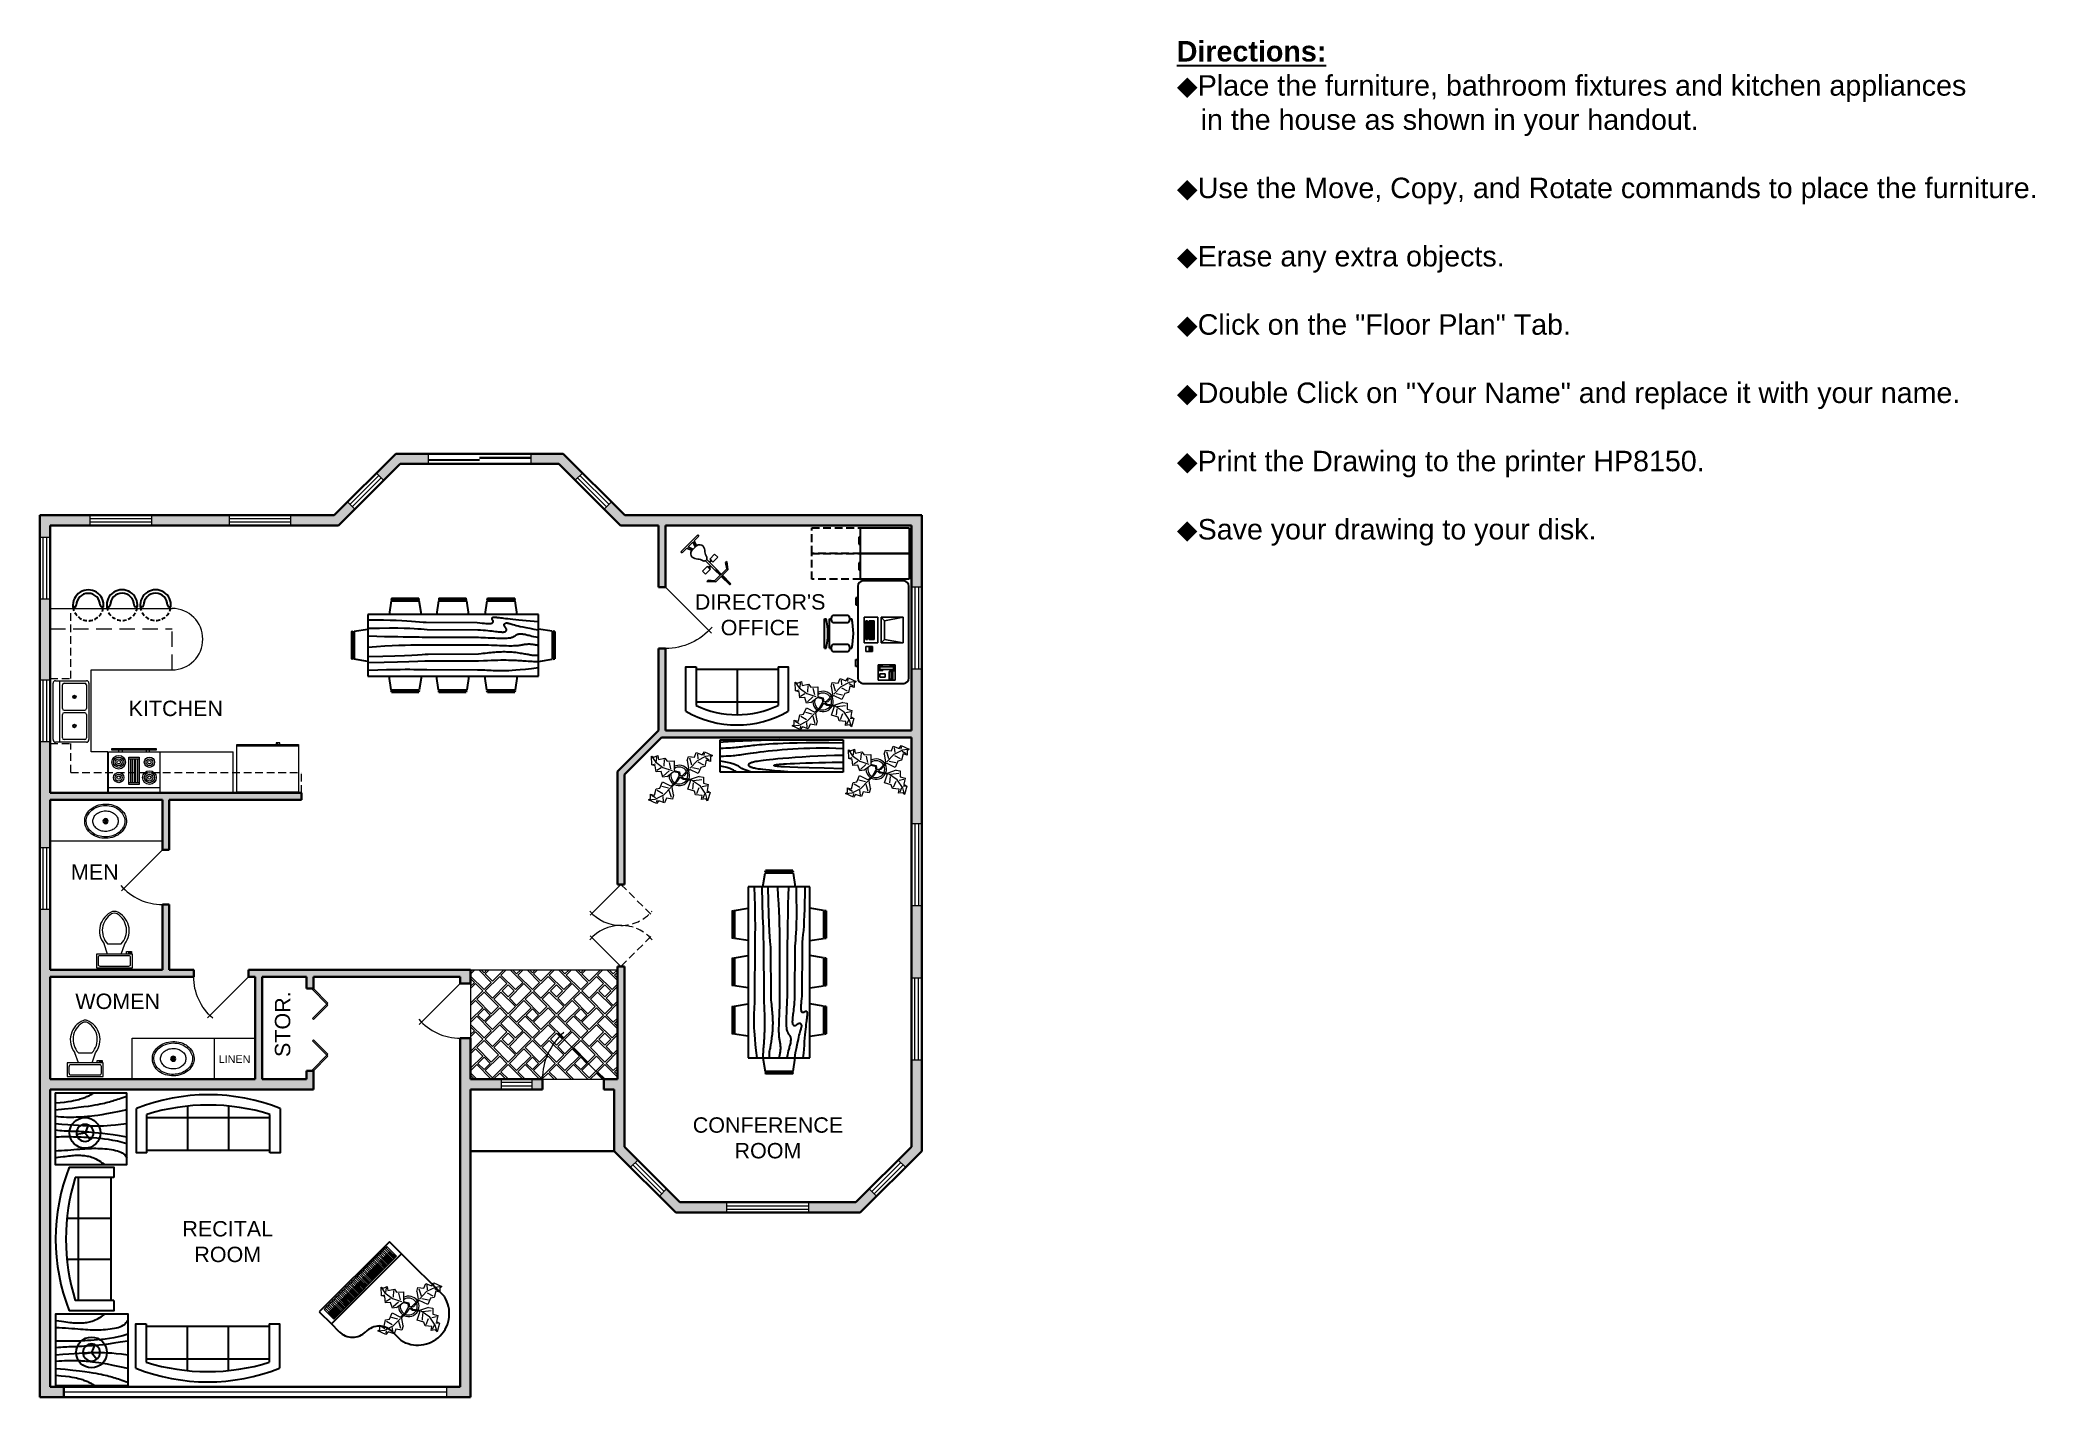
# Model space of a CAD drawing. Extents: x 122 to 1289, y 200 to 994.
import ezdxf

# ---------------------------------------------------------------- set-up
doc = ezdxf.new("R2010")
doc.units = 0
doc.header["$LTSCALE"] = 36
doc.header["$MEASUREMENT"] = 0
doc.linetypes.add('HIDDEN', pattern=[0.375, 0.25, -0.125])
doc.linetypes.add('HIDDEN2', pattern=[0.1875, 0.125, -0.0625])
doc.layers.get('0').update_dxf_attribs({"linetype": 'CONTINUOUS', "lineweight": 20})
for name, color, linetype, lineweight in [('ANNOTATION', 161, 'CONTINUOUS', 30), ('APPLIANCE', 1, 'CONTINUOUS', 20), ('base cabinets', 6, 'CONTINUOUS', 20), ('DOORS', 3, 'CONTINUOUS', 18), ('eqiupment', 2, 'CONTINUOUS', 25), ('FURNITURE', 3, 'CONTINUOUS', 30), ('plants', 7, 'CONTINUOUS', 20), ('PLUMBING', 52, 'CONTINUOUS', 20), ('TILE', 253, 'CONTINUOUS', 5), ('upper cabinets', 4, 'HIDDEN2', 18), ('WALLS', 7, 'CONTINUOUS', 40), ('walls-pattern', 254, 'CONTINUOUS', 0), ('WINDOWS', 4, 'CONTINUOUS', 18)]:
    doc.layers.add(name, color=color, linetype=linetype, lineweight=lineweight)
doc.styles.add('ROMANS', font='arial.ttf')

msp = doc.modelspace()

# ---------------------------------------------------------------- texts
at = {"layer": 'ANNOTATION', "style": 'ROMANS'}
for s, insert, char_height, width, attachment_point in [('{\\fArial|b1|i0|c0|p34;\\L\\C2;Directions:   \\P\\fWingdings|b0|i0|c2|p2;\\H0.75x;\\l\\C161;u\\fArial|b0|i0|c0|p34;\\H1.333x;\\C2;Place the furniture, bathroom fixtures and kitchen appliances \\P   in the house as shown in your handout.\\P\\P\\fWingdings|b0|i0|c2|p2;\\H0.75x;\\C161;u\\fArial|b0|i0|c0|p34;\\H1.333x;\\C2;Use the Move, Copy, and Rotate commands to place the furniture.\\P\\P\\fWingdings|b0|i0|c2|p2;\\H0.75x;\\C161;u\\fArial|b0|i0|c0|p34;\\H1.333x;\\C2;Erase any extra objects.\\P\\P\\fWingdings|b0|i0|c2|p2;\\H0.75x;\\C161;u\\fArial|b0|i0|c0|p34;\\H1.333x;\\C2;Click on the "Floor Plan" Tab.\\P\\P\\fWingdings|b0|i0|c2|p2;\\H0.75x;\\C161;u\\fArial|b0|i0|c0|p34;\\H1.333x;\\C2;Double Click on "Your Name" and replace it with your name.\\P\\P\\fWingdings|b0|i0|c2|p2;\\H0.75x;\\C161;u\\fArial|b0|i0|c0|p34;\\H1.333x;\\C2;Print the Drawing to the printer HP8150.\\P\\P\\fWingdings|b0|i0|c2|p2;\\H0.75x;\\C161;u\\fArial|b0|i0|c0|p34;\\H1.333x;\\C2;Save your drawing to your disk.}', (787.2, 993.5), 11.994, 758, 1), ("{\\fArial|b0|i0|c0|p34;DIRECTOR'S\\POFFICE}", (543.4, 669.8), 9, 119, 2), ('{\\fArial|b0|i0|c0|p34;KITCHEN}', (201.5, 607.5), 9, 119, 2), ('{\\fArial|b0|i0|c0|p34;MEN}', (154.1, 511.7), 9, 34.469, 2), ('{\\fArial|b0|i0|c0|p34;WOMEN}', (167.5, 436.1), 9, 34.5, 2), ('{\\fArial|b0|i0|c0|p34;LINEN}', (235.9, 400), 4.5, 36.012, 2), ('{\\fArial|b0|i0|c0|p34;CONFERENCE \\PROOM}', (548, 363.7), 9, 119, 2), ('{\\fArial|b0|i0|c0|p34;RECITAL\\PROOM}', (231.9, 303), 9, 119, 2)]:
    msp.add_mtext(s, dxfattribs=dict(at, insert=insert, char_height=char_height, width=width, attachment_point=attachment_point))
at = {"layer": 'ANNOTATION', "insert": (259.5, 418.2), "char_height": 9, "width": 119, "attachment_point": 2, "rotation": 90, "style": 'ROMANS'}
msp.add_mtext('{\\fArial|b0|i0|c0|p34;STOR.}', dxfattribs=at)

# ---------------------------------------------------------------- blocks, each defined once
blk = doc.blocks.new('sqtable')
blk.add_line((0, -42), (42, -42))
for points in [[(0, -4), (1.704, -4.2172), (3.2358, -4.4188), (4.615, -4.604), (5.8615, -4.7721), (6.9951, -4.9224), (8.0357, -5.0541), (9.0031, -5.1667), (9.9171, -5.2594), (10.7951, -5.3316), (11.6445, -5.3836), (12.4702, -5.4157), (13.277, -5.4283), (14.0698, -5.4217), (14.8535, -5.3964), (15.6331, -5.3526), (16.4133, -5.2908), (17.1986, -5.2103), (17.9913, -5.1062), (18.793, -4.9727), (19.6056, -4.8038), (20.4307, -4.5937), (21.2701, -4.3365), (22.1256, -4.0262), (22.9989, -3.6571), (23.888, -3.2272), (24.7756, -2.7516), (25.6408, -2.2491), (26.4624, -1.7387), (27.2195, -1.2395), (27.891, -0.7703), (28.456, -0.3501), (28.8934, 0.002)], [(0, -42), (0, 0), (42, 0), (42, -42)], [(0, -8), (1.8203, -8.1001), (3.6741, -8.2149), (5.5411, -8.3408), (7.4011, -8.4741), (9.2339, -8.6112), (11.0193, -8.7484), (12.7371, -8.8821), (14.3671, -9.0086), (15.8954, -9.1246), (17.3337, -9.2278), (18.6997, -9.3159), (20.0116, -9.387), (21.2871, -9.4389), (22.5442, -9.4696), (23.8008, -9.477), (25.0749, -9.459), (26.3791, -9.4137), (27.7049, -9.3403), (29.0383, -9.2382), (30.3655, -9.1068), (31.6728, -8.9455), (32.9461, -8.7535), (34.1717, -8.5304), (35.3358, -8.2756), (36.4268, -7.9863), (37.443, -7.6521), (38.3849, -7.2603), (39.253, -6.7986), (40.048, -6.2542), (40.7705, -5.6147), (41.421, -4.8674), (42, -4)], [(42, -12), (39.1784, -12.8621), (36.4519, -13.5654), (33.8246, -14.1294), (31.3004, -14.5731), (28.8832, -14.9161), (26.577, -15.1775), (24.3858, -15.3768), (22.3136, -15.5332), (20.3622, -15.6632), (18.5254, -15.7718), (16.7947, -15.8612), (15.1618, -15.9338), (13.6183, -15.9916), (12.1558, -16.0369), (10.7659, -16.0718), (9.4403, -16.0987), (8.1703, -16.1191), (6.9461, -16.1325), (5.7577, -16.1377), (4.595, -16.1335), (3.4479, -16.1188), (2.3064, -16.0924), (1.1604, -16.0532), (0, -16)], [(42, -16), (37.6529, -16.7365), (33.8802, -17.329), (30.6179, -17.7961), (27.8015, -18.1561), (25.3668, -18.4275), (23.2497, -18.6288), (21.3859, -18.7785), (19.7111, -18.8949), (18.1693, -18.9939), (16.7375, -19.0795), (15.401, -19.1534), (14.1449, -19.217), (12.9544, -19.2717), (11.8148, -19.3191), (10.7113, -19.3606), (9.6291, -19.3976), (8.5534, -19.4323), (7.47, -19.4689), (6.3643, -19.5122), (5.222, -19.5672), (4.0288, -19.6386), (2.7703, -19.7313), (1.4321, -19.8501), (0, -20)], [(0, -24), (3.9243, -23.6805), (7.4766, -23.4138), (10.6891, -23.1954), (13.5943, -23.0205), (16.2247, -22.8847), (18.6125, -22.7832), (20.7903, -22.7116), (22.7903, -22.6651), (24.6563, -22.642), (26.4764, -22.6507), (28.35, -22.7024), (30.3766, -22.8084), (32.6555, -22.98), (35.2861, -23.2283), (38.3678, -23.5645), (42, -24)], [(42, -32), (37.392, -31.017), (33.4585, -30.2231), (30.1291, -29.5949), (27.3334, -29.109), (25.0009, -28.742), (23.0612, -28.4707), (21.4439, -28.2716), (20.0786, -28.1215), (18.8998, -28.0002), (17.8609, -27.9014), (16.9206, -27.8219), (16.0371, -27.7588), (15.1691, -27.709), (14.2748, -27.6693), (13.3128, -27.6368), (12.2415, -27.6083), (11.0295, -27.5824), (9.6867, -27.5643), (8.233, -27.5608), (6.6884, -27.5787), (5.0728, -27.6248), (3.4062, -27.7058), (1.7086, -27.8286), (0, -28)], [(0, -32), (5.4026, -32.5358), (9.9494, -33.019), (13.7424, -33.4553), (16.8834, -33.8505), (19.4743, -34.2106), (21.6171, -34.5413), (23.4136, -34.8486), (24.9657, -35.1382), (26.3614, -35.4156), (27.6332, -35.6841), (28.7995, -35.9467), (29.8788, -36.2064), (30.8897, -36.4661), (31.8507, -36.7288), (32.7802, -36.9973), (33.6968, -37.2747), (34.6175, -37.5635), (35.5531, -37.8651), (36.5128, -38.1805), (37.506, -38.5108), (38.5421, -38.8568), (39.6302, -39.2197), (40.7797, -39.6004), (42, -40)], [(0, -36), (3.0098, -36.2857), (5.5354, -36.5643), (7.6368, -36.8359), (9.374, -37.1009), (10.807, -37.3597), (11.9957, -37.6126), (13.0002, -37.8599), (13.8804, -38.102), (14.6874, -38.3393), (15.4365, -38.5729), (16.1338, -38.8041), (16.7858, -39.0341), (17.3987, -39.264), (17.9787, -39.4952), (18.5322, -39.7288), (19.0655, -39.9662), (19.5832, -40.2081), (20.0842, -40.4544), (20.5657, -40.7046), (21.0249, -40.9581), (21.459, -41.2144), (21.8653, -41.4731), (22.2409, -41.7335), (22.5831, -41.9951)]]:
    blk.add_lwpolyline(points)
blk = doc.blocks.new('sofa')
for p, q in [((-36.000027, -34), (-36.000027, -11.4696)), ((-12.00002, -32.4421), (-12.00003, -6.5971)), ((11.99997, -32.4421), (11.99998, -6.5971)), ((35.99998, -34), (35.99998, -11.4696)), ((-35.999844, -13.3819), (35.9998, -13.3819)), ((-36.000027, -32.4421), (35.99998, -32.4421))]:
    blk.add_line(p, q)
for points in [[(-36.000027, -34), (-42.000027, -34), (-42.000027, -8)], [(41.99998, -8), (41.99998, -34), (35.99998, -34)]]:
    blk.add_lwpolyline(points)
for centre, radius, start, end in [((0, -114.25), 114.25, 68.43141, 111.5686), ((-0.00001, -127.1968), 121.1968, 72.72033, 107.2797)]:
    blk.add_arc(centre, radius, start, end)
blk = doc.blocks.new('piano')
for p, q in [((-29, 8.250005), (-29, -27.249995)), ((7, 1.250005), (7, 8.250005)), ((29, -20.749995), (29, -27.249995)), ((29, -27.249995), (-29, -27.249995)), ((-29, -27.249995), (-29, -37.249995)), ((29, -37.249995), (29, -27.249995)), ((-29, -37.249995), (29, -37.249995))]:
    blk.add_line(p, q)
at = {"lineweight": 0}
for p, q in [((-26, -28.249995), (26, -28.249995)), ((-26, -36.249995), (-26, -28.249995)), ((-25.25, -33.249995), (-25.25, -28.249995)), ((-25, -33.249995), (-25.25, -33.249995)), ((-25, -36.249995), (-25, -33.249995)), ((-24.75, -33.249995), (-25, -33.249995)), ((-24.75, -28.249995), (-24.75, -33.249995)), ((-24.25, -33.249995), (-24.25, -28.249995)), ((-24, -33.249995), (-24.25, -33.249995)), ((-24, -36.249995), (-24, -33.249995)), ((-23.75, -33.249995), (-24, -33.249995)), ((-23.75, -28.249995), (-23.75, -33.249995)), ((-23, -36.249995), (-23, -28.249995)), ((-22.25, -33.249995), (-22.25, -28.249995)), ((-22, -33.249995), (-22.25, -33.249995)), ((-22, -36.249995), (-22, -33.249995)), ((-21.75, -33.249995), (-22, -33.249995)), ((-21.75, -28.249995), (-21.75, -33.249995)), ((-21.25, -33.249995), (-21.25, -28.249995)), ((-21, -33.249995), (-21.25, -33.249995)), ((-21, -36.249995), (-21, -33.249995)), ((-20.75, -33.249995), (-21, -33.249995)), ((-20.75, -28.249995), (-20.75, -33.249995)), ((-20.25, -33.249995), (-20.25, -28.249995)), ((-20, -33.249995), (-20.25, -33.249995)), ((-20, -36.249995), (-20, -33.249995)), ((-19.75, -33.249995), (-20, -33.249995)), ((-19.75, -28.249995), (-19.75, -33.249995)), ((-19, -36.249995), (-19, -28.249995)), ((-18.25, -33.249995), (-18.25, -28.249995)), ((-18, -33.249995), (-18.25, -33.249995)), ((-18, -36.249995), (-18, -33.249995)), ((-17.75, -33.249995), (-18, -33.249995)), ((-17.75, -28.249995), (-17.75, -33.249995)), ((-17.25, -33.249995), (-17.25, -28.249995)), ((-17, -33.249995), (-17.25, -33.249995)), ((-17, -36.249995), (-17, -33.249995)), ((-16.75, -33.249995), (-17, -33.249995)), ((-16.75, -28.249995), (-16.75, -33.249995)), ((-16, -36.249995), (-16, -28.249995)), ((-15.25, -33.249995), (-15.25, -28.249995)), ((-15, -33.249995), (-15.25, -33.249995)), ((-15, -36.249995), (-15, -33.249995)), ((-14.75, -33.249995), (-15, -33.249995)), ((-14.75, -28.249995), (-14.75, -33.249995)), ((-14.25, -33.249995), (-14.25, -28.249995)), ((-14, -33.249995), (-14.25, -33.249995)), ((-14, -36.249995), (-14, -33.249995)), ((-13.75, -33.249995), (-14, -33.249995)), ((-13.75, -28.249995), (-13.75, -33.249995)), ((-13.25, -33.249995), (-13.25, -28.249995)), ((-13, -33.249995), (-13.25, -33.249995)), ((-13, -36.249995), (-13, -33.249995)), ((-12.75, -33.249995), (-13, -33.249995)), ((-12.75, -28.249995), (-12.75, -33.249995)), ((-12, -36.249995), (-12, -28.249995)), ((-11.25, -33.249995), (-11.25, -28.249995)), ((-11, -33.249995), (-11.25, -33.249995)), ((-11, -36.249995), (-11, -33.249995)), ((-10.75, -33.249995), (-11, -33.249995)), ((-10.75, -28.249995), (-10.75, -33.249995)), ((-10.25, -33.249995), (-10.25, -28.249995)), ((-10, -33.249995), (-10.25, -33.249995)), ((-10, -36.249995), (-10, -33.249995)), ((-9.75, -33.249995), (-10, -33.249995)), ((-9.75, -28.249995), (-9.75, -33.249995)), ((-9, -36.249995), (-9, -28.249995)), ((-8.25, -33.249995), (-8.25, -28.249995)), ((-8, -33.249995), (-8.25, -33.249995)), ((-8, -36.249995), (-8, -33.249995)), ((-7.75, -33.249995), (-8, -33.249995)), ((-7.75, -28.249995), (-7.75, -33.249995)), ((-7.25, -33.249995), (-7.25, -28.249995)), ((-7, -33.249995), (-7.25, -33.249995)), ((-7, -36.249995), (-7, -33.249995)), ((-6.75, -33.249995), (-7, -33.249995)), ((-6.75, -28.249995), (-6.75, -33.249995)), ((-6.25, -33.249995), (-6.25, -28.249995)), ((-6, -33.249995), (-6.25, -33.249995)), ((-6, -36.249995), (-6, -33.249995)), ((-5.75, -33.249995), (-6, -33.249995)), ((-5.75, -28.249995), (-5.75, -33.249995)), ((-5, -36.249995), (-5, -28.249995)), ((-4.25, -33.249995), (-4.25, -28.249995)), ((-4, -33.249995), (-4.25, -33.249995)), ((-4, -36.249995), (-4, -33.249995)), ((-3.75, -33.249995), (-4, -33.249995)), ((-3.75, -28.249995), (-3.75, -33.249995)), ((-3.25, -33.249995), (-3.25, -28.249995)), ((-3, -33.249995), (-3.25, -33.249995)), ((-3, -36.249995), (-3, -33.249995)), ((-2.75, -33.249995), (-3, -33.249995)), ((-2.75, -28.249995), (-2.75, -33.249995)), ((-2, -36.249995), (-2, -28.249995)), ((-1.25, -33.249995), (-1.25, -28.249995)), ((-1, -33.249995), (-1.25, -33.249995)), ((-1, -36.249995), (-1, -33.249995)), ((-0.75, -33.249995), (-1, -33.249995)), ((-0.75, -28.249995), (-0.75, -33.249995)), ((-0.25, -33.249995), (-0.25, -28.249995)), ((0, -33.249995), (-0.25, -33.249995)), ((0, -36.249995), (0, -33.249995)), ((0.25, -33.249995), (0, -33.249995)), ((0.25, -28.249995), (0.25, -33.249995)), ((0.75, -33.249995), (0.75, -28.249995)), ((1, -33.249995), (0.75, -33.249995)), ((1, -36.249995), (1, -33.249995)), ((1.25, -33.249995), (1, -33.249995)), ((1.25, -28.249995), (1.25, -33.249995)), ((2, -36.249995), (2, -28.249995)), ((2.75, -33.249995), (2.75, -28.249995)), ((3, -33.249995), (2.75, -33.249995)), ((3, -36.249995), (3, -33.249995)), ((3.25, -33.249995), (3, -33.249995)), ((3.25, -28.249995), (3.25, -33.249995)), ((3.75, -33.249995), (3.75, -28.249995)), ((4, -33.249995), (3.75, -33.249995)), ((4, -36.249995), (4, -33.249995)), ((4.25, -33.249995), (4, -33.249995)), ((4.25, -28.249995), (4.25, -33.249995)), ((5, -36.249995), (5, -28.249995)), ((5.75, -33.249995), (5.75, -28.249995)), ((6, -33.249995), (5.75, -33.249995)), ((6, -36.249995), (6, -33.249995)), ((6.25, -33.249995), (6, -33.249995)), ((6.25, -28.249995), (6.25, -33.249995)), ((6.75, -33.249995), (6.75, -28.249995)), ((7, -33.249995), (6.75, -33.249995)), ((7, -36.249995), (7, -33.249995)), ((7.25, -33.249995), (7, -33.249995)), ((7.25, -28.249995), (7.25, -33.249995)), ((7.75, -33.249995), (7.75, -28.249995)), ((8, -33.249995), (7.75, -33.249995)), ((8, -36.249995), (8, -33.249995)), ((8.25, -33.249995), (8, -33.249995)), ((8.25, -28.249995), (8.25, -33.249995)), ((9, -36.249995), (9, -28.249995)), ((9.75, -33.249995), (9.75, -28.249995)), ((10, -33.249995), (9.75, -33.249995)), ((10, -36.249995), (10, -33.249995)), ((10.25, -33.249995), (10, -33.249995)), ((10.25, -28.249995), (10.25, -33.249995)), ((10.75, -33.249995), (10.75, -28.249995)), ((11, -33.249995), (10.75, -33.249995)), ((11, -36.249995), (11, -33.249995)), ((11.25, -33.249995), (11, -33.249995)), ((11.25, -28.249995), (11.25, -33.249995)), ((12, -36.249995), (12, -28.249995)), ((12.75, -33.249995), (12.75, -28.249995)), ((13, -33.249995), (12.75, -33.249995)), ((13, -36.249995), (13, -33.249995)), ((13.25, -33.249995), (13, -33.249995)), ((13.25, -28.249995), (13.25, -33.249995)), ((13.75, -33.249995), (13.75, -28.249995)), ((14, -33.249995), (13.75, -33.249995)), ((14, -36.249995), (14, -33.249995)), ((14.25, -33.249995), (14, -33.249995)), ((14.25, -28.249995), (14.25, -33.249995)), ((14.75, -33.249995), (14.75, -28.249995)), ((15, -33.249995), (14.75, -33.249995)), ((15, -36.249995), (15, -33.249995)), ((15.25, -33.249995), (15, -33.249995)), ((15.25, -28.249995), (15.25, -33.249995)), ((16, -36.249995), (16, -28.249995)), ((16.75, -33.249995), (16.75, -28.249995)), ((17, -33.249995), (16.75, -33.249995)), ((17, -36.249995), (17, -33.249995)), ((17.25, -33.249995), (17, -33.249995)), ((17.25, -28.249995), (17.25, -33.249995)), ((17.75, -33.249995), (17.75, -28.249995)), ((18, -33.249995), (17.75, -33.249995)), ((18, -36.249995), (18, -33.249995)), ((18.25, -33.249995), (18, -33.249995)), ((18.25, -28.249995), (18.25, -33.249995)), ((19, -36.249995), (19, -28.249995)), ((19.75, -33.249995), (19.75, -28.249995)), ((20, -33.249995), (19.75, -33.249995)), ((20, -36.249995), (20, -33.249995)), ((20.25, -33.249995), (20, -33.249995)), ((20.25, -28.249995), (20.25, -33.249995)), ((20.75, -33.249995), (20.75, -28.249995)), ((21, -33.249995), (20.75, -33.249995)), ((21, -36.249995), (21, -33.249995)), ((21.25, -33.249995), (21, -33.249995)), ((21.25, -28.249995), (21.25, -33.249995)), ((21.75, -33.249995), (21.75, -28.249995)), ((22, -33.249995), (21.75, -33.249995)), ((22, -36.249995), (22, -33.249995)), ((22.25, -33.249995), (22, -33.249995)), ((22.25, -28.249995), (22.25, -33.249995)), ((23, -36.249995), (23, -28.249995)), ((23.75, -33.249995), (23.75, -28.249995)), ((24, -33.249995), (23.75, -33.249995)), ((24, -36.249995), (24, -33.249995)), ((24.25, -33.249995), (24, -33.249995)), ((24.25, -28.249995), (24.25, -33.249995)), ((24.75, -33.249995), (24.75, -28.249995)), ((25, -33.249995), (24.75, -33.249995)), ((25, -36.249995), (25, -33.249995)), ((25.25, -33.249995), (25, -33.249995)), ((25.25, -28.249995), (25.25, -33.249995)), ((26, -36.249995), (26, -28.249995)), ((-26, -36.249995), (-25, -36.249995)), ((-25, -36.249995), (-24, -36.249995)), ((-24, -36.249995), (-23, -36.249995)), ((-23, -36.249995), (-22, -36.249995)), ((-22, -36.249995), (-21, -36.249995)), ((-21, -36.249995), (-20, -36.249995)), ((-20, -36.249995), (-19, -36.249995)), ((-19, -36.249995), (-18, -36.249995)), ((-18, -36.249995), (-17, -36.249995)), ((-17, -36.249995), (-16, -36.249995)), ((-16, -36.249995), (-15, -36.249995)), ((-15, -36.249995), (-14, -36.249995)), ((-14, -36.249995), (-13, -36.249995)), ((-13, -36.249995), (-12, -36.249995)), ((-12, -36.249995), (-11, -36.249995)), ((-11, -36.249995), (-10, -36.249995)), ((-10, -36.249995), (-9, -36.249995)), ((-9, -36.249995), (-8, -36.249995)), ((-8, -36.249995), (-7, -36.249995)), ((-7, -36.249995), (-6, -36.249995)), ((-6, -36.249995), (-5, -36.249995)), ((-5, -36.249995), (-4, -36.249995)), ((-4, -36.249995), (-3, -36.249995)), ((-3, -36.249995), (-2, -36.249995)), ((-2, -36.249995), (-1, -36.249995)), ((-1, -36.249995), (0, -36.249995)), ((0, -36.249995), (1, -36.249995)), ((1, -36.249995), (2, -36.249995)), ((2, -36.249995), (3, -36.249995)), ((3, -36.249995), (4, -36.249995)), ((4, -36.249995), (5, -36.249995)), ((5, -36.249995), (6, -36.249995)), ((6, -36.249995), (7, -36.249995)), ((7, -36.249995), (8, -36.249995)), ((8, -36.249995), (9, -36.249995)), ((9, -36.249995), (10, -36.249995)), ((10, -36.249995), (11, -36.249995)), ((11, -36.249995), (12, -36.249995)), ((12, -36.249995), (13, -36.249995)), ((13, -36.249995), (14, -36.249995)), ((14, -36.249995), (15, -36.249995)), ((15, -36.249995), (16, -36.249995)), ((16, -36.249995), (17, -36.249995)), ((17, -36.249995), (18, -36.249995)), ((18, -36.249995), (19, -36.249995)), ((19, -36.249995), (20, -36.249995)), ((20, -36.249995), (21, -36.249995)), ((21, -36.249995), (22, -36.249995)), ((22, -36.249995), (23, -36.249995)), ((23, -36.249995), (24, -36.249995)), ((24, -36.249995), (25, -36.249995)), ((25, -36.249995), (26, -36.249995))]:
    blk.add_line(p, q, dxfattribs=at)
for centre, radius, start, end in [((-11, 4.327585), 18.42241, 12.29325, 167.7067), ((18, 1.250005), 11, 177.3974, 270), ((18, -20.749995), 11, 0, 90)]:
    blk.add_arc(centre, radius, start, end)
blk = doc.blocks.new('desk')
for p, q in [((26.999995, 0), (-26.999995, 0)), ((-20.000005, 1), (-16.000005, 1)), ((-20.000005, 0), (-20.000005, 1)), ((-16.000005, 1), (-16.000005, 0)), ((19.999995, 1), (15.999995, 1)), ((15.999995, 1), (15.999995, 0)), ((19.999995, 0), (19.999995, 1)), ((-29.999995, -3), (-29.999995, -27)), ((29.999995, -27), (29.999995, -3)), ((-26.999995, -30), (26.999995, -30))]:
    blk.add_line(p, q)
for centre, start, end in [((-26.499995, -3.5), 98.1301, 171.8699), ((26.499995, -3.5), 8.1301, 81.8699), ((-26.499995, -26.5), 188.1301, 261.8699), ((26.499995, -26.5), 278.1301, 351.869898)]:
    blk.add_arc(centre, 3.535534, start, end)
blk = doc.blocks.new('computer')
at = {"linetype": 'Continuous'}
for p, q in [((-10, 11.5), (5, 11.5)), ((-10, -1.5), (-10, 11.5)), ((-8, 0.5), (-10, 11.5)), ((-10, -1.5), (-8, 0.5)), ((3, 0.5), (-8, 0.5)), ((5, 11.5), (3, 0.5)), ((3, 0.5), (5, -1.5)), ((5, 11.5), (5, -1.5)), ((5, -1.5), (-10, -1.5)), ((-10, -3.5), (5, -3.5)), ((-10, -11.5), (-10, -3.5)), ((5, -11.5), (-10, -11.5)), ((3, -5.5), (-8, -5.5)), ((-8, -5.5), (-8, -8.5)), ((3, -6.5), (-8, -6.5)), ((-8, -7.5), (3, -7.5)), ((-8, -8.5), (3, -8.5)), ((3, -9.5), (-8, -9.5)), ((-8, -9.5), (-8, -10.5)), ((-8, -10.5), (3, -10.5)), ((3, -8.5), (3, -5.5)), ((3, -10.5), (3, -9.5)), ((5, -3.5), (5, -11.5)), ((7, -6.5), (7, -10.5)), ((10, -6.5), (7, -6.5)), ((7, -10.5), (10, -10.5)), ((7.5, -7.5), (7.5, -8.5)), ((9.5, -7.5), (7.5, -7.5)), ((7.5, -8.5), (9.5, -8.5)), ((8.5, -7.5), (8.5, -8.5)), ((9.5, -8.5), (9.5, -7.5)), ((10, -10.5), (10, -6.5))]:
    blk.add_line(p, q, dxfattribs=at)
blk = doc.blocks.new('phone')
for p, q in [((-4.5, 5), (4.5, 5)), ((-4.5, -5), (-4.5, 5)), ((-4, 4.5), (-4, 2)), ((-4, 2), (-3.25, 2)), ((-1.25, 4.5), (-3.75, 4.5)), ((-3.75, 4.5), (-3.75, 2.25)), ((-3.75, 2.25), (-3.25, 2.25)), ((-3.25, 4), (-1.75, 4)), ((-3.25, 4), (-3.25, -4)), ((-1.75, -4), (-1.75, 4)), ((-1.75, 2.25), (-1.25, 2.25)), ((-1.75, 2), (-1, 2)), ((-1.25, 2.25), (-1.25, 4.5)), ((-1, 2), (-1, 4.5)), ((-0.5, 3.5), (-0.5, 1.5)), ((4, 3.5), (-0.5, 3.5)), ((-0.5, 2.5), (4, 2.5)), ((-0.5, 1.5), (4, 1.5)), ((4, 1.5), (4, 3.5)), ((4.5, 5), (4.5, -5)), ((4.5, -5), (-4.5, -5)), ((-3.75, -4.5), (-3.75, -2.25)), ((-3.75, -2.25), (-3.25, -2.25)), ((-1.25, -4.5), (-3.75, -4.5)), ((-3.25, -4), (-1.75, -4)), ((-1.75, -2.25), (-1.25, -2.25)), ((-1.25, -2.25), (-1.25, -4.5)), ((0.75, -1), (0.75, -4)), ((2.75, -1), (0.75, -1)), ((0.75, -4), (2.75, -4)), ((2.75, -4), (2.75, -1))]:
    blk.add_line(p, q)
blk = doc.blocks.new('fcabinet')
for p, q in [((1075.5, 413.9), (1075.5, 442.4)), ((1075.5, 442.4), (1090.5, 442.4)), ((1090.5, 442.4), (1090.5, 413.9)), ((1090.5, 413.9), (1075.5, 413.9)), ((1081, 413.9), (1081, 412.9)), ((1081, 412.9), (1085, 412.9)), ((1085, 412.9), (1085, 413.9))]:
    blk.add_line(p, q)
at = {"linetype": 'HIDDEN2'}
for p, q in [((1075.5, 385.4), (1075.5, 413.9)), ((1090.5, 413.9), (1090.5, 385.4)), ((1090.5, 385.4), (1075.5, 385.4))]:
    blk.add_line(p, q, dxfattribs=at)
blk = doc.blocks.new('chair')
at = {"linetype": 'Continuous'}
for p, q in [((-8.5, 0), (8.5, 0)), ((-8.5, 0), (-8.5, -1)), ((8.5, 0), (8.5, -1)), ((-10.5, -5), (-10.5, -14)), ((-8.5, -3), (8.5, -3)), ((-8.5, -3), (-8.5, -4)), ((-6.5, -14), (-6.5, -5)), ((-2, -3), (-2, -1.9355)), ((2, -1.9576), (2, -3)), ((6.5, -5), (6.5, -14)), ((8.5, -3), (8.5, -4)), ((10.5, -14), (10.5, -5)), ((-8.5, -15), (-8.5, -16)), ((8.5, -15), (8.5, -16))]:
    blk.add_line(p, q, dxfattribs=at)
for centre, radius, start, end in [((-8.5, -6.5), 2.5, 36.8699, 143.1301), ((0, 34.625), 36.625, 256.5803, 283.4197), ((8.5, -6.5), 2.5, 36.8699, 143.1301), ((-8.5, -12.5), 2.5, 216.8699, 323.1301), ((0, 19.625), 36.625, 256.5803, 283.4197), ((8.5, -12.5), 2.5, 216.8699, 323.1301)]:
    blk.add_arc(centre, radius, start, end, dxfattribs=at)
blk = doc.blocks.new('ebike')
for p, q in [((-0.75, 10), (-0.75, 17)), ((-0.75, 17), (0.25, 17)), ((-0.5, 17), (-0.5, 9.9929)), ((-0.25, 10), (-0.25, 17)), ((0, 17), (0, 9.9929)), ((0.25, 17), (0.25, 10)), ((-5.25, 10), (-8.25, 6)), ((-8.25, 6), (-7.25, 6)), ((-7.25, 6), (-5.25, 9)), ((-2.25, 0.5), (-6.25, 0.5)), ((-6.25, -2), (-6.25, 0.5)), ((-0.75, 10), (-5.25, 10)), ((-5.25, 9), (4.75, 9)), ((-2.25, -0.5), (-2.25, 0.5)), ((4.75, 10), (-0.75, 10)), ((-0.75, 5), (-0.75, 9)), ((-0.75, 5), (0.25, 5)), ((-0.75, -3.0635), (-0.75, 5)), ((-0.5, 8.9396), (-0.5, 5)), ((-0.25, 5), (-0.25, 9)), ((0, 8.9396), (0, 5)), ((0.25, 9), (0.25, 5)), ((0.25, 5), (0.25, -3.0635)), ((0.25, 1.5), (1.75, 1.5)), ((0.25, 1), (1.75, 1)), ((1.75, 1.5), (1.75, 2.5)), ((1.75, 2.5), (5.75, 2.5)), ((1.75, 1.5), (1.75, 0)), ((1.75, 0), (5.75, 0)), ((8.25, 6), (4.75, 10)), ((4.75, 9), (7.25, 6)), ((5.75, 2.5), (5.75, 0)), ((7.25, 6), (8.25, 6)), ((-2.25, -2), (-6.25, -2)), ((-2.25, -1), (-2.25, -0.5)), ((-2.25, -0.5), (-0.75, -0.5)), ((-0.75, -1), (-2.25, -1)), ((-2.25, -1), (-2.25, -2)), ((-4.75, -16), (-7.25, -16)), ((-7.25, -16), (-7.25, -17)), ((-7.25, -17), (6.75, -17)), ((-3.25, -16), (-4.75, -16)), ((-2.25, -13), (-3.25, -16)), ((-2.25, -13), (1.75, -13)), ((-2.25, -16), (-1.25, -13)), ((1.75, -16), (-2.25, -16)), ((0.75, -13), (1.75, -16)), ((1.75, -13), (2.75, -16)), ((6.75, -16), (2.75, -16)), ((6.75, -17), (6.75, -16))]:
    blk.add_line(p, q)
for centre, radius, start, end in [((0.1685, -10.5843), 4.9531, 133.6443, 173.2256), ((-1.7006, -10.0005), 3.0494, 179.9906, 259.6205), ((-9.6692, -1.9154), 8.1889, 321.6175, 345.2525), ((-0.25, -4.625), 1.625, 22.61987, 157.3801), ((9.1691, -1.9154), 8.1889, 194.7476, 218.3825), ((1.2006, -10.0005), 3.0494, 280.3795, 0.0093894), ((-0.6686, -10.5843), 4.9531, 6.774486, 46.35562)]:
    blk.add_arc(centre, radius, start, end)
blk = doc.blocks.new('lseat')
for p, q in [((-24, -33.99998), (-24, -11.46958)), ((0, -32.44198), (0, -5.99998)), ((24.00004, -33.99998), (24.00004, -11.46958)), ((-23.9998, -13.38178), (23.99986, -13.38178)), ((-24, -32.44198), (24.00004, -32.44198))]:
    blk.add_line(p, q)
for points in [[(-24, -33.99998), (-30, -33.99998), (-30, -7.99998)], [(30.00004, -7.99998), (30.00004, -33.99998), (24.00004, -33.99998)]]:
    blk.add_lwpolyline(points)
for centre, radius, start, end in [((0, -60.24998), 60.24998, 60.13715, 119.8628), ((0, -61.38438), 55.38444, 64.32083, 115.6792)]:
    blk.add_arc(centre, radius, start, end)
blk = doc.blocks.new('toliet')
for p, q in [((-10, -9.5), (-10, -8.5)), ((-10, -8.5), (-8, -8.5)), ((-7, -9.5), (-10, -9.5)), ((-8, -8.5), (-8, -8)), ((-7, -8), (-7, -9.5)), ((-4, -8), (-6, -14)), ((4, -8), (6, -14)), ((9.5, -6), (9.5, -2)), ((4, -14), (-4, -14))]:
    blk.add_line(p, q)
blk.add_lwpolyline([(10.5, -8), (10.5, 0), (-10.5, 0), (-10.5, -8)], close=True)
for points in [[(-9.5, -2), (-9.5, -6)], [(8.5, -1), (-8.5, -1)], [(-8.5, -7), (8.5, -7)]]:
    blk.add_lwpolyline(points)
for centre, radius, start, end in [((-8.6, -1.9), 0.884, 81.8699, 188.1301), ((-8.6, -6.1), 0.884, 171.8699, 278.1301), ((8.6, -1.9), 0.884, 351.8699, 98.1301), ((8.6, -6.1), 0.884, 261.8699, 8.1301), ((3.5, -21.6), 12.2, 141.4691, 247.9714), ((4.2, -21.8), 11.3, 136.3677, 238.9468), ((-3.5, -21.6), 12.2, 292.0284, 38.5307), ((-4.2, -21.8), 11.3, 301.053, 43.6321), ((0, -27.9), 4, 245.7318, 294.2682), ((0, -29), 4, 254.8605, 285.1395)]:
    blk.add_arc(centre, radius, start, end)
blk = doc.blocks.new('sink')
for p, q in [((-1, 0), (1, 0)), ((0, 1), (0, -1))]:
    blk.add_line(p, q)
for points in [[(-12.2, 0.4, 0.117634), (-11.5, -3.4, 0.104469), (-8.9, -6.8, 0.090016), (-5.1, -9.1, 0.08192), (-0.3, -10, 0.08192), (4.5, -9.4, 0.090016), (8.4, -7.4, 0.104469), (11.2, -4.1, 0.117634), (12.2, -0.4, 0.117634), (11.5, 3.4, 0.104469), (8.9, 6.8, 0.090016), (5.1, 9.1, 0.08192), (0.3, 10, 0.08192), (-4.5, 9.4, 0.090016), (-8.4, 7.4, 0.104469), (-11.2, 4.1, 0.117634)], [(-11.3, 0.2, 0.118622), (-10.5, -3.3, 0.104678), (-8.1, -6.4, 0.089562), (-4.5, -8.4, 0.081185), (-0.1, -9.2, 0.081185), (4.3, -8.5, 0.089562), (7.9, -6.6, 0.104678), (10.4, -3.5, 0.118622), (11.3, -0.2, 0.118622), (10.5, 3.3, 0.104678), (8.1, 6.4, 0.089562), (4.5, 8.4, 0.081185), (0.1, 9.2, 0.081185), (-4.3, 8.5, 0.089562), (-7.9, 6.6, 0.104678), (-10.4, 3.5, 0.118622)], [(-7.4, 0.1, 0.118283), (-6.9, -2.2, 0.104607), (-5.3, -4.2, 0.089718), (-3, -5.5, 0.081436), (-0.1, -6, 0.081436), (2.8, -5.6, 0.089718), (5.2, -4.3, 0.104607), (6.9, -2.3, 0.118283), (7.4, -0.1, 0.118283), (6.9, 2.2, 0.104607), (5.3, 4.2, 0.089718), (3, 5.5, 0.081436), (0.1, 6, 0.081436), (-2.8, 5.6, 0.089718), (-5.2, 4.3, 0.104607), (-6.9, 2.3, 0.118283)]]:
    blk.add_lwpolyline(points, format="xyb", close=True)
for radius in [1.5, 1]:
    blk.add_circle((0, 0), radius)
blk = doc.blocks.new('DOOR')
blk.add_line((0, 0), (-0.75, 0.75))
at = {"lineweight": 5}
blk.add_arc((0, 0), 1, 130.658, 180, dxfattribs=at)
blk = doc.blocks.new('5ft bifold')
at = {"layer": 'DOORS'}
for points in [[(-0.7071, 59.2929), (0, 60), (10.6066, 49.3934), (9.8995, 48.6863)], [(-0.7071, 38.0797), (9.8995, 48.6863), (10.6066, 47.9792), (0, 37.3726)], [(-0.7071, 21.9203), (0, 22.6275), (10.6066, 12.0208), (9.8995, 11.3137)], [(-0.7071, 0.7071), (9.8995, 11.3137), (10.6066, 10.6067), (0, 0)]]:
    blk.add_lwpolyline(points, close=True, dxfattribs=at)
blk = doc.blocks.new('hutch')
for p, q in [((0, 0), (71.999994, 0)), ((0, -19), (0, 0)), ((71.999994, 0), (71.999994, -19)), ((71.999994, -19), (0, -19))]:
    blk.add_line(p, q)
for points in [[(26.99999, 0), (32.30411, -0.35238), (36.66731, -0.66276), (40.20336, -0.93603), (43.02603, -1.17708), (45.2491, -1.39079), (46.98632, -1.58203), (48.35147, -1.7557), (49.45833, -1.91667), (50.40388, -2.06917), (51.21809, -2.21484), (51.91414, -2.35465), (52.5052, -2.48958), (53.00447, -2.6206), (53.42512, -2.7487), (53.78035, -2.87484), (54.08333, -3), (54.34537, -3.12516), (54.57031, -3.2513), (54.76008, -3.37939), (54.91666, -3.51042), (55.04198, -3.64534), (55.13801, -3.78516), (55.2067, -3.93083), (55.24999, -4.08333), (55.26904, -4.24316), (55.26171, -4.40885), (55.22509, -4.57845), (55.15624, -4.75), (55.05224, -4.92155), (54.91015, -5.09115), (54.72704, -5.25684), (54.49999, -5.41667), (54.22493, -5.56934), (53.89322, -5.71615), (53.49511, -5.85905), (53.02083, -6), (52.4606, -6.14095), (51.80468, -6.28385), (51.04329, -6.43066), (50.16666, -6.58333), (49.16007, -6.74381), (47.98892, -6.91406), (46.61368, -7.09603), (44.99478, -7.29167), (43.09268, -7.50293), (40.86783, -7.73177), (38.28067, -7.98014), (35.29166, -8.25), (31.87654, -8.54053), (28.07226, -8.83984), (23.93107, -9.1333), (19.5052, -9.40625), (14.84692, -9.64404), (10.00846, -9.83203), (5.04207, -9.95557), (0, -10)], [(52.99999, 0), (54.87133, -0.53955), (56.39257, -1.03516), (57.61205, -1.48975), (58.57812, -1.90625), (59.3391, -2.2876), (59.94335, -2.63672), (60.4392, -2.95654), (60.87499, -3.25), (61.29247, -3.52002), (61.70702, -3.76953), (62.12743, -4.00146), (62.56249, -4.21875), (63.02099, -4.42432), (63.51171, -4.62109), (64.04345, -4.81201), (64.62499, -5), (65.26489, -5.1875), (65.9707, -5.375), (66.74975, -5.5625), (67.60937, -5.75), (68.55688, -5.9375), (69.5996, -6.125), (70.744867, -6.3125), (71.999994, -6.5)], [(61.49999, 0), (62.35961, -0.35254), (63.08007, -0.66406), (63.68627, -0.94043), (64.20312, -1.1875), (64.65551, -1.41113), (65.06835, -1.61719), (65.46655, -1.81152), (65.87499, -2), (66.31762, -2.1875), (66.81445, -2.375), (67.38452, -2.5625), (68.04687, -2.75), (68.82055, -2.9375), (69.7246, -3.125), (70.77807, -3.3125), (71.999994, -3.5)], [(0, -2), (11.2006, -2.34123), (19.90169, -2.62044), (26.43969, -2.84595), (31.15103, -3.02604), (34.37214, -3.16903), (36.43945, -3.2832), (37.68936, -3.37687), (38.45833, -3.45833), (39.02937, -3.53459), (39.472, -3.60742), (39.80232, -3.67733), (40.03645, -3.74479), (40.1905, -3.8103), (40.28059, -3.87435), (40.32283, -3.93742), (40.33333, -4), (40.32405, -4.0625), (40.29036, -4.125), (40.22346, -4.1875), (40.11458, -4.25), (39.95491, -4.3125), (39.73567, -4.375), (39.44807, -4.4375), (39.08333, -4.5), (38.62491, -4.56282), (38.02538, -4.6276), (37.22957, -4.69629), (36.18228, -4.77083), (34.82836, -4.85319), (33.11262, -4.94531), (30.97989, -5.04915), (28.37499, -5.16667), (25.27416, -5.29818), (21.77929, -5.4375), (18.02368, -5.57682), (14.14062, -5.70833), (10.26342, -5.82422), (6.52539, -5.91667), (3.05981, -5.97786), (0, -6)], [(71.999994, -9.5), (70.071934, -9.51147), (68.38801, -9.54492), (66.91113, -9.59888), (65.60416, -9.67187), (64.43001, -9.76245), (63.35156, -9.86914), (62.3317, -9.99048), (61.33333, -10.125), (60.32128, -10.27157), (59.26822, -10.43034), (58.14876, -10.60181), (56.93749, -10.78646), (55.60904, -10.98478), (54.13801, -11.19726), (52.49902, -11.4244), (50.66666, -11.66667), (48.62239, -11.92358), (46.37499, -12.19075), (43.9401, -12.46281), (41.33333, -12.73437), (38.57031, -13.00008), (35.66666, -13.25456), (32.63801, -13.49243), (29.49999, -13.70833), (26.26367, -13.89689), (22.92187, -14.05273), (19.46289, -14.17049), (15.875, -14.24479), (12.14648, -14.27026), (8.26562, -14.24154), (4.2207, -14.15324), (0, -14)], [(0, -17), (8.37556, -17.14274), (15.58268, -17.20443), (21.74194, -17.19775), (26.97395, -17.13542), (31.39933, -17.03011), (35.13866, -16.89453), (38.31257, -16.74137), (41.04166, -16.58333), (43.4322, -16.43083), (45.5332, -16.28516), (47.37931, -16.14534), (49.0052, -16.01042), (50.44555, -15.87939), (51.73502, -15.7513), (52.90828, -15.62516), (53.99999, -15.5), (55.04044, -15.37508), (56.04231, -15.25065), (57.01391, -15.1272), (57.96353, -15.00521), (58.89949, -14.88517), (59.83007, -14.76758), (60.76358, -14.65291), (61.70833, -14.54167), (62.6752, -14.43465), (63.68554, -14.33398), (64.76326, -14.24211), (65.93229, -14.16146), (67.21655, -14.09448), (68.63997, -14.04362), (70.226475, -14.01131), (71.999994, -14)], [(36.99999, -19), (42.40038, -18.8125), (47.95312, -18.625), (53.43554, -18.4375), (58.62499, -18.25), (63.29882, -18.0625), (67.23437, -17.875), (70.208978, -17.6875), (71.999994, -17.5)]]:
    blk.add_lwpolyline(points)
blk = doc.blocks.new('ref')
for p, q in [((0, -26.999999), (36, -26.999999)), ((11, -27.999999), (11, -28.999999)), ((11, -28.999999), (13, -28.999999)), ((12, -26.999999), (12, -28.999999)), ((13, -28.999999), (13, -27.999999))]:
    blk.add_line(p, q)
blk.add_lwpolyline([(0, -27.999999), (0, 0), (36, 0), (36, -27.999999)], close=True)
blk = doc.blocks.new('ksink')
for p, q in [((-18, -4), (18, -4)), ((-0.75, -18.5), (-0.75, -6.5)), ((0.75, -6.5), (0.75, -18.5))]:
    blk.add_line(p, q)
for points in [[(-16.5, 0), (16.5, 0)], [(-18, -19.5), (-18, -1.5)], [(-16.5, -18.5), (-16.5, -6.5)], [(-15.5, -5.5), (-1.75, -5.5)], [(1.75, -5.5), (15.5, -5.5)], [(16.5, -6.5), (16.5, -18.5)], [(18, -1.5), (18, -19.5)], [(16.5, -21), (-16.5, -21)], [(-1.75, -19.5), (-15.5, -19.5)], [(15.5, -19.5), (1.75, -19.5)]]:
    blk.add_lwpolyline(points)
for centre, radius in [((-8.5, -12.5), 1), ((8.5, -12.5), 1), ((-8.5, -12.5), 0.5), ((8.5, -12.5), 0.5)]:
    blk.add_circle(centre, radius)
for centre, radius, start, end in [((-16.5, -1.5), 1.5, 90, 180), ((16.5, -1.5), 1.5, 0, 90), ((-15.5, -6.5), 1, 90, 180), ((-1.75, -6.5), 1, 0, 90), ((1.75, -6.5), 1, 90, 180), ((15.5, -6.5), 1, 0, 90), ((-16.5, -19.5), 1.5, 180, 270), ((-15.5, -18.5), 1, 180, 270), ((-1.75, -18.5), 1, 270, 0), ((1.75, -18.5), 1, 180, 270), ((15.5, -18.5), 1, 270, 0), ((16.5, -19.5), 1.5, 270, 0)]:
    blk.add_arc(centre, radius, start, end)
blk = doc.blocks.new('range')
for p, q in [((0, -3), (30, -3)), ((12, -6), (18, -6)), ((13, -20), (13, -6)), ((14, -6), (14, -20)), ((15, -20), (15, -6)), ((16, -6), (16, -20)), ((17, -20), (17, -6)), ((18, -20), (12, -20)), ((6, -24), (6, -25)), ((8, -25), (8, -24)), ((22, -25), (22, -24)), ((24, -24), (24, -25))]:
    blk.add_line(p, q)
for points in [[(0, -24), (0, 0), (30, 0), (30, -24)], [(12, -21), (12, -5), (18, -5), (18, -21)], [(2, -26), (2, -25), (28, -25), (28, -26)]]:
    blk.add_lwpolyline(points, close=True)
for centre, radius in [((6, -9), 4), ((6, -9), 3), ((6, -9), 2), ((6, -9), 1), ((24, -9), 3), ((24, -9), 2), ((24, -9), 1), ((6, -18), 3), ((6, -18), 2), ((6, -18), 1), ((24, -18), 4), ((24, -18), 3), ((24, -18), 2), ((24, -18), 1)]:
    blk.add_circle(centre, radius)
blk = doc.blocks.new('bar stool')
at = {"layer": 'FURNITURE'}
for centre, radius, start, end in [((0, 0), 9, 353.6206, 186.3794), ((-8, 0), 1, 180, 0), ((0, 0), 7, 0, 180), ((8, 0), 1, 180, 0)]:
    blk.add_arc(centre, radius, start, end, dxfattribs=at)
at = {"layer": 'FURNITURE', "linetype": 'HIDDEN2', "ltscale": 0.5}
blk.add_arc((0, 0), 9, 186.3794, 353.6206, dxfattribs=at)
blk = doc.blocks.new('dtable')
for p, q in [((-50.2, 26), (-51.5, 18)), ((-50, 27.5), (-50.2, 26.5)), ((-33.8, 26.5), (-50.2, 26.5)), ((-50.2, 26), (-33.8, 26)), ((-50, 27.5), (-34, 27.5)), ((-33.8, 26.5), (-34, 27.5)), ((-32.5, 18), (-33.8, 26)), ((-22.5, 26), (-23.8, 18)), ((-22.5, 26), (-6, 26)), ((-22.3, 27.5), (-22.4, 26.5)), ((-6.1, 26.5), (-22.4, 26.5)), ((-22.3, 27.5), (-6.3, 27.5)), ((-6.1, 26.5), (-6.3, 27.5)), ((-4.8, 18), (-6, 26)), ((5.8, 26), (4.5, 18)), ((6, 27.5), (5.8, 26.5)), ((22.2, 26.5), (5.8, 26.5)), ((5.8, 26), (22.2, 26)), ((6, 27.5), (22, 27.5)), ((22.2, 26.5), (22, 27.5)), ((23.5, 18), (22.2, 26)), ((36, 18), (-64, 18)), ((-64, 18), (-64, -18)), ((36, -18), (36, 18)), ((-73.5, 8), (-72.5, 8.2)), ((-73.5, 8), (-73.5, -8)), ((-72.5, -8.2), (-72.5, 8.2)), ((-72, 8.2), (-64, 9.5)), ((-72, 8.2), (-72, -8.2)), ((44, 8.2), (36, 9.5)), ((44, 8.2), (44, -8.2)), ((44.5, -8.2), (44.5, 8.2)), ((45.5, 8), (44.5, 8.2)), ((45.5, 8), (45.5, -8)), ((-72.5, -8.2), (-73.5, -8)), ((-64, -9.5), (-72, -8.2)), ((36, -9.5), (44, -8.2)), ((44.5, -8.2), (45.5, -8)), ((-64, -18), (36, -18)), ((-50.2, -26), (-51.5, -18)), ((-32.5, -18), (-33.8, -26)), ((-22.5, -26), (-23.8, -18)), ((-4.8, -18), (-6, -26)), ((5.8, -26), (4.5, -18)), ((23.5, -18), (22.2, -26)), ((-50.2, -26), (-33.8, -26)), ((-33.8, -26.5), (-50.2, -26.5)), ((-50, -27.5), (-50.2, -26.5)), ((-50, -27.5), (-34, -27.5)), ((-33.8, -26.5), (-34, -27.5)), ((-22.5, -26), (-6, -26)), ((-6.1, -26.5), (-22.4, -26.5)), ((-22.3, -27.5), (-22.4, -26.5)), ((-22.3, -27.5), (-6.3, -27.5)), ((-6.1, -26.5), (-6.3, -27.5)), ((5.8, -26), (22.2, -26)), ((22.2, -26.5), (5.8, -26.5)), ((6, -27.5), (5.8, -26.5)), ((6, -27.5), (22, -27.5)), ((22.2, -26.5), (22, -27.5))]:
    blk.add_line(p, q)
for points in [[(-64, 15), (-59.2, 15), (-54.8, 14.9), (-50.9, 14.8), (-47.3, 14.7), (-44, 14.5), (-41.1, 14.4), (-38.4, 14.2), (-36, 14), (-33.7, 13.8), (-31.6, 13.6), (-29.7, 13.5), (0, 13.3), (1.6, 13.1), (3, 13), (4.2, 12.9), (5.2, 12.8), (6.1, 12.8), (6.9, 12.8), (7.5, 12.8), (8, 12.8), (8.4, 12.9), (8.7, 13), (8.9, 13), (9.1, 13.2), (9.2, 13.3), (9.3, 13.4), (9.4, 13.6), (9.4, 13.8), (9.4, 13.9), (9.4, 14.1), (9.4, 14.3), (9.3, 14.4), (9.3, 14.6), (9.2, 14.7), (9.1, 14.9), (9, 15), (8.9, 15.1), (8.9, 15.2), (8.8, 15.4), (8.8, 15.5), (8.7, 15.6), (8.7, 15.7), (8.8, 15.9), (8.8, 16), (8.9, 16.1), (9, 16.2), (9.1, 16.3), (9.2, 16.3), (9.4, 16.4), (9.6, 16.4), (9.9, 16.5), (10.1, 16.5), (10.4, 16.5), (10.8, 16.4), (11.3, 16.4), (11.8, 16.3), (12.3, 16.3), (13, 16.2), (13.7, 16.1), (14.6, 16), (15.5, 15.8), (16.6, 15.7), (17.9, 15.6), (19.3, 15.4), (20.9, 15.3), (22.6, 15.1), (24.5, 14.9), (26.5, 14.7), (28.7, 14.6), (31, 14.4), (33.4, 14.2), (36, 14)], [(-64, 10), (-57, 10.1), (-51.2, 10.2), (-46.4, 10.2), (-42.6, 10.1), (-39.4, 10), (-36.9, 9.9), (-34.7, 9.7), (-32.8, 9.6), (-31, 9.4), (-29.2, 9.3), (0.4, 9.1), (2, 9), (3.5, 8.9), (4.9, 8.8), (6.3, 8.6), (7.5, 8.5), (8.6, 8.4), (9.7, 8.3), (10.7, 8.1), (11.5, 8), (12.3, 7.9), (13, 7.9), (13.7, 7.8), (14.2, 7.8), (14.7, 7.7), (15.2, 7.7), (15.6, 7.8), (15.9, 7.8), (16.1, 7.9), (16.4, 7.9), (16.6, 8), (16.8, 8.2), (16.9, 8.3), (17, 8.4), (17.1, 8.6), (17.2, 8.8), (17.2, 8.9), (17.2, 9.1), (17.2, 9.3), (17.2, 9.5), (17.1, 9.7), (17, 9.9), (16.9, 10.1), (16.7, 10.2), (16.6, 10.4), (16.4, 10.6), (16.3, 10.8), (16.2, 11), (16, 11.2), (16, 11.4), (15.9, 11.6), (15.8, 11.7), (15.8, 11.9), (15.8, 12.1), (15.8, 12.3), (15.9, 12.4), (16, 12.6), (16.2, 12.7), (16.4, 12.8), (16.6, 12.9), (16.8, 13), (17.1, 13.1), (17.4, 13.1), (17.7, 13.1), (18, 13), (18.3, 12.9), (18.7, 12.8), (19.2, 12.7), (19.7, 12.5), (20.3, 12.3), (21, 12.1), (21.9, 11.9), (22.8, 11.6), (24, 11.4), (25.3, 11.1), (26.8, 10.8), (28.6, 10.4), (30.8, 10), (33.2, 9.5), (36, 9)], [(-64, 5.5), (-58.7, 5.3), (-54.1, 5.2), (-50, 5.1), (-46.4, 5.1), (-43.3, 5), (-40.6, 5), (-38.1, 4.9), (-35.9, 4.9), (-33.9, 4.9), (-32.1, 4.8), (-30.3, 4.8), (-28.7, 4.7), (0.8, 4.7), (2.2, 4.6), (3.6, 4.6), (5, 4.5), (6.4, 4.4), (7.7, 4.4), (9.1, 4.3), (10.4, 4.3), (11.6, 4.2), (12.8, 4.2), (14, 4.2), (15, 4.2), (16, 4.2), (16.8, 4.2), (17.6, 4.2), (18.3, 4.3), (18.9, 4.4), (19.5, 4.4), (20, 4.5), (20.4, 4.7), (20.8, 4.8), (21.1, 4.9), (21.4, 5.1), (21.7, 5.3), (21.9, 5.4), (22.2, 5.6), (22.4, 5.8), (22.6, 5.9), (22.8, 6.1), (23, 6.2), (23.3, 6.3), (23.6, 6.5), (23.8, 6.6), (24.1, 6.6), (24.5, 6.7), (24.8, 6.8), (25.2, 6.8), (25.6, 6.8), (26.1, 6.7), (26.6, 6.7), (27, 6.6), (27.5, 6.6), (28.1, 6.5), (28.6, 6.3), (29.1, 6.2), (29.7, 6), (30.4, 5.9), (31.1, 5.7), (32, 5.4), (33.1, 5.2), (34.4, 4.9), (36, 4.5)], [(-64, -1), (-58.8, -0.7), (-54, -0.4), (-49.7, -0.2), (-45.7, 0), (-42, 0.1), (-38.7, 0.2), (-35.6, 0.3), (-32.7, 0.3), (-30.1, 0.3), (0.3, 0.3), (2.5, 0.3), (4.6, 0.2), (6.6, 0.2), (8.4, 0.1), (10.1, 0.1), (11.7, 0), (13.2, -0.1), (14.6, -0.1), (16, -0.2), (17.3, -0.2), (18.5, -0.3), (19.6, -0.3), (20.6, -0.3), (21.6, -0.2), (22.4, -0.2), (23.2, -0.1), (24, -0.1), (24.6, 0), (25.2, 0.1), (25.8, 0.2), (26.3, 0.3), (26.8, 0.4), (27.3, 0.5), (27.8, 0.6), (28.3, 0.7), (28.8, 0.7), (29.3, 0.7), (29.8, 0.8), (30.3, 0.8), (30.8, 0.8), (31.4, 0.7), (32, 0.6), (32.6, 0.6), (33.2, 0.5), (33.7, 0.4), (34.2, 0.3), (34.6, 0.2), (35, 0.2), (35.2, 0.1), (35.4, 0.1), (35.5, 0), (35.6, 0), (35.7, 0), (35.7, 0), (35.8, 0), (36, 0)], [(-64, -6.5), (-55.2, -6.3), (-48.1, -6.1), (-42.5, -5.9), (-38.1, -5.8), (-34.8, -5.6), (-32.2, -5.4), (-30.3, -5.2), (-28.6, -5.1), (0.9, -4.9), (2.3, -4.8), (3.6, -4.6), (4.8, -4.5), (6, -4.4), (7.1, -4.3), (8.2, -4.2), (9.2, -4.1), (10.3, -4), (11.3, -3.9), (12.3, -3.8), (13.2, -3.8), (14.2, -3.8), (15.2, -3.7), (16.2, -3.7), (17.2, -3.8), (18.3, -3.8), (19.3, -3.9), (20.4, -3.9), (21.4, -4), (22.5, -4.1), (23.5, -4.3), (24.4, -4.4), (25.3, -4.5), (26.2, -4.6), (27, -4.7), (27.7, -4.9), (28.4, -5), (29.1, -5.1), (29.8, -5.2), (30.4, -5.3), (31, -5.5), (31.7, -5.6), (32.3, -5.7), (33, -5.7), (33.6, -5.8), (34.2, -5.8), (34.8, -5.7), (35.4, -5.7), (36, -5.5)], [(-64, -10), (-54.4, -9.8), (-46.5, -9.6), (-40, -9.4), (-34.7, -9.3), (-30.5, -9.1), (0.9, -9), (3.7, -8.9), (6.1, -8.8), (8.3, -8.7), (10.3, -8.6), (12.2, -8.6), (13.9, -8.5), (15.5, -8.5), (17, -8.5), (18.3, -8.6), (19.6, -8.6), (20.8, -8.6), (21.9, -8.7), (22.9, -8.7), (23.9, -8.8), (24.9, -8.8), (25.9, -8.9), (26.8, -9), (27.8, -9), (28.8, -9.1), (29.9, -9.2), (30.9, -9.3), (32, -9.3), (33, -9.4), (34, -9.5), (35, -9.5), (36, -9.5)], [(-64, -14.5), (-58.1, -14.3), (-53, -14.2), (-48.7, -14.1), (-45.1, -14.1), (-42, -14), (-39.3, -14), (-37, -14.1), (-34.9, -14.1), (-32.9, -14.1), (-31.1, -14.2), (-29.4, -14.2), (0.2, -14.3), (1.8, -14.3), (3.2, -14.4), (4.6, -14.4), (5.8, -14.5), (7.1, -14.6), (8.2, -14.6), (9.4, -14.7), (10.5, -14.7), (11.7, -14.8), (12.9, -14.8), (14.2, -14.8), (15.5, -14.8), (17, -14.8), (18.6, -14.7), (20.5, -14.6), (22.7, -14.4), (25.2, -14.2), (28.3, -13.9), (31.8, -13.5), (36, -13)]]:
    blk.add_lwpolyline(points)
blk = doc.blocks.new('plant')
for p, q in [((-14.8639, 10.7964), (-12.6195, 11.8975)), ((-12.6195, 11.8975), (-12.1909, 9.4345)), ((8.8871, 10.7908), (9.9809, 13.4933)), ((9.9809, 13.4933), (13.3837, 12.301)), ((10.5828, 12.6946), (10.8893, 9.7953)), ((13.3837, 12.301), (14.68, 13.9039)), ((14.5816, 13.2037), (14.3848, 11.8033)), ((14.68, 13.9039), (19.3848, 11.8146)), ((19.3848, 11.8146), (15.3859, 11.3055)), ((19.3848, 11.8146), (18.1868, 10.9119)), ((-16.0159, 6.3329), (-16.2005, 11.4774)), ((-16.2005, 11.4774), (-14.8639, 10.7964)), ((-16.2005, 11.4774), (-13.9899, 8.1064)), ((-14.0069, 5.8704), (-16.0159, 6.3329)), ((-15.3434, 6.5514), (-13.9984, 6.9884)), ((-13.5868, 2.2894), (-14.0069, 5.8704)), ((-13.9899, 8.1064), (-9.5434, 4.7185)), ((-10.6784, 2.491), (-13.5868, 2.2894)), ((-13.3174, 8.325), (-13.0735, 11.0065)), ((-13.1329, 3.1804), (-10.6614, 4.727)), ((-12.1909, 9.4345), (-8.3829, 10.3)), ((-9.5858, -0.8715), (-10.6784, 2.491)), ((-9.5434, 4.7185), (-4.1917, 2.9888)), ((-9.1318, 0.0195), (-5.9793, 2.9025)), ((-8.8369, 9.409), (-9.0894, 5.6095)), ((-8.3829, 10.3), (-7.0549, 8.501)), ((-7.1228, -0.443), (-3.5248, 2.2131)), ((-7.0549, 8.501), (-3.0284, 8.6941)), ((-4.8529, 4.012), (-5.7184, 7.82)), ((-3.5248, 2.2131), (-3.3011, 2.4355)), ((-3.3011, 2.4355), (-0.5306, 1.7947)), ((-3.0284, 8.6941), (-3.0709, 3.1041)), ((-3.0709, 3.1041), (0.0797, 2.3163)), ((-0.5306, 1.7947), (-0.2255, -0.5527)), ((-0.5306, 1.7947), (-0.5306, 1.7947)), ((0.0797, 2.3163), (0.4866, -0.031)), ((0.4866, -0.031), (2.1141, 0.2298)), ((2.1141, 0.2298), (5.4346, 3.9146)), ((6.1032, 3.6844), (2.8262, -0.031)), ((4.6914, 8.8812), (5.3859, 11.2828)), ((4.6914, 8.8812), (5.5014, 4.4831)), ((5.3859, 11.2828), (8.8871, 10.7908)), ((5.4346, 3.9146), (5.5014, 4.4831)), ((5.9878, 10.4842), (7.1971, 6.3869)), ((11.1089, 1.1958), (6.1032, 3.6844)), ((10.3916, 8.7942), (6.2847, 4.4028)), ((7.7005, 4.8881), (11.5025, 3.9967)), ((15.3859, 11.3055), (10.3916, 8.7942)), ((14.2977, 6.1031), (10.9934, 7.9956)), ((12.7005, 4.8994), (11.1089, 1.1958)), ((14.8995, 5.3044), (12.7005, 4.8994)), ((15.7909, 9.1065), (14.8995, 5.3044)), ((15.2875, 10.6053), (17.5907, 9.2105)), ((18.1925, 8.4119), (15.7909, 9.1065)), ((18.1868, 10.9119), (18.1925, 8.4119)), ((-16.8101, -13.2754), (-16.8157, -10.7754)), ((-16.8157, -10.7754), (-14.4141, -11.4699)), ((-13.9107, -12.9688), (-16.2139, -11.574)), ((-14.4141, -11.4699), (-13.5228, -7.6679)), ((-14.0091, -13.669), (-9.0148, -11.1577)), ((-13.5228, -7.6679), (-11.3237, -7.2629)), ((-12.921, -8.4665), (-9.6166, -10.359)), ((-11.3237, -7.2629), (-9.7321, -3.5593)), ((-6.3237, -7.2516), (-10.1257, -6.3602)), ((-9.7321, -3.5593), (-4.7264, -6.0479)), ((-7.1228, -0.443), (-9.5858, -0.8715)), ((-9.0148, -11.1577), (-4.9047, -6.8122)), ((-4.611, -12.8477), (-5.8203, -8.7504)), ((-2.019, -3.6148), (-4.7264, -6.0479)), ((-4.1246, -6.8466), (-4.0579, -6.2781)), ((-3.3146, -11.2447), (-4.1246, -6.8466)), ((-4.0579, -6.2781), (-0.9375, -3.1608)), ((-3.3146, -11.2447), (-4.0092, -13.6463)), ((-2.019, -3.6148), (-0.2255, -0.5527)), ((-0.9375, -3.1608), (0.5883, -0.8135)), ((0.5883, -0.8135), (2.2447, -2.0916)), ((2.8262, -0.031), (1.3003, -0.5527)), ((1.3003, -0.5527), (2.4193, -1.4655)), ((2.2447, -2.0916), (6.7108, -2.6626)), ((2.4193, -1.4655), (6.895, -2.1175)), ((4.943, -7.9659), (6.7108, -2.6626)), ((8.8321, -9.0266), (4.943, -7.9659)), ((11.6605, -0.5413), (6.895, -2.1175)), ((12.3677, -6.1981), (7.219, -2.6772)), ((8.125, -4.0768), (7.7715, -7.9659)), ((8.3544, -2.7453), (13.1973, -2.1704)), ((9.5392, -11.1479), (8.8321, -9.0266)), ((13.4283, -11.5015), (9.5392, -11.1479)), ((10.2463, -10.4408), (11.6605, -6.9053)), ((11.6605, -0.5413), (14.1354, -0.8948)), ((15.5496, -10.7943), (12.3677, -6.1981)), ((13.0748, -13.9763), (13.4283, -11.5015)), ((16.2567, -5.8446), (13.4283, -6.5517)), ((14.8425, -10.7943), (13.7819, -13.2692)), ((14.1354, -0.8948), (14.1354, -4.4304)), ((14.1354, -4.4304), (16.9638, -5.1375)), ((16.6103, -14.6834), (15.5496, -10.7943)), ((17.3174, -9.7337), (15.9032, -9.7337)), ((16.9638, -5.1375), (16.2567, -8.673)), ((16.2567, -8.673), (18.0245, -9.7337)), ((18.0245, -9.7337), (16.6103, -14.6834)), ((-18.008, -14.1781), (-16.8101, -13.2754)), ((-18.008, -14.1781), (-14.0091, -13.669)), ((-13.3032, -16.2674), (-18.008, -14.1781)), ((-12.0069, -14.6645), (-13.3032, -16.2674)), ((-13.2048, -15.5672), (-13.008, -14.1668)), ((-8.6042, -15.8568), (-12.0069, -14.6645)), ((-9.206, -15.0581), (-9.5126, -12.1588)), ((-7.5103, -13.1543), (-8.6042, -15.8568)), ((-4.0092, -13.6463), (-7.5103, -13.1543)), ((15.5496, -13.6228), (13.0748, -13.9763)), ((16.6103, -14.6834), (15.5496, -13.6228))]:
    blk.add_line(p, q)
for centre, radius, start, end in [((0.0308, 0.1664), 6, 178.6147, 235.1169), ((0.0308, 0.1664), 5, 168.1647, 238.6725), ((0, 0), 6.1275, 34.37569, 120.1028), ((-0.0601, -0.2075), 5.2461, 33.82192, 124.9414), ((-0.2664, 0.1682), 5.2775, 338.4094, 20.03007), ((-0.098, 0.1364), 6.1288, 341.2017, 26.09184), ((-0.0234, 0.3825), 6.1492, 242.5812, 331.2714), ((-0.1102, 0.4886), 5.2883, 247.3711, 327.472)]:
    blk.add_arc(centre, radius, start, end)
blk = doc.blocks.new('lamp')
for p, q in [((-4.9, -0.7), (0, 0)), ((1.9, 4.6), (0, 0)), ((0, 0), (3.1, -3.9))]:
    blk.add_line(p, q)
blk.add_lwpolyline([(-5, 0, 1), (5, 0, 1)], format="xyb", close=True)
blk.add_circle((0, 0), 9)

# ---------------------------------------------------------------- hatches: boundary and pattern name
at = {"layer": 'TILE'}
h = msp.add_hatch(dxfattribs=at)
h.set_pattern_fill('TILE1', color=256, scale=20, angle=45, style=0)
h.set_pattern_definition([(45, (0, 0), (2e-15, 28.2843), [6, -1, 12, -1]), (45, (0.707, 9.192), (2e-15, 28.2843), [12, -8]), (45, (9e-16, 9.9), (2e-15, 28.2843), [5, -1, 6, -8]), (45, (-8.485, 8.485), (2e-15, 28.2843), [6, -1, 5, -8]), (45, (-9.192, 9.192), (2e-15, 28.2843), [12, -8]), (45, (-13.435, 13.435), (2e-15, 28.2843), [12, -1, 6, -1]), (135, (0, 0), (-28.2843, 4e-15), [12, -1, 6, -1]), (135, (4.243, 4.243), (-28.2843, 4e-15), [12, -8]), (135, (4.95, 4.95), (-28.2843, 4e-15), [6, -1, 5, -8]), (135, (3.536, 13.435), (-28.2843, 4e-15), [5, -1, 6, -8]), (135, (4.243, 14.142), (-28.2843, 4e-15), [12, -8]), (135, (13.435, 13.435), (-28.2843, 4e-15), [6, -1, 12, -1])])
h.paths.add_polyline_path([(460, 450), (374, 450), (374, 442), (374, 410), (374, 386), (416, 386), (452, 386), (460, 386)])
at = {"layer": 'walls-pattern'}
h = msp.add_hatch(color=256, dxfattribs=at)
h.paths.add_polyline_path([(151.5, 716), (122, 716), (122, 702.9), (128, 702.9), (128, 710), (151.5, 710)])
h.paths.add_polyline_path([(232.9, 716), (187.5, 716), (187.5, 710), (232.9, 710)])
h.paths.add_polyline_path([(306.2, 719.5), (301.9, 723.8), (294.2, 716), (268.9, 716), (268.9, 710), (296.7, 710)])
h.paths.add_polyline_path([(349.2, 752), (330.2, 752), (318.9, 740.7), (323.1, 736.5), (332.7, 746), (349.2, 746)])
h.paths.add_polyline_path([(428.2, 752), (409.2, 752), (409.2, 746), (425.7, 746), (435.2, 736.5), (439.4, 740.7)])
h.paths.add_polyline_path([(638, 716), (464.2, 716), (456.4, 723.8), (452.2, 719.5), (461.7, 710), (484, 710), (484, 674), (488, 674), (488, 710), (632, 710), (632, 674), (638, 674)])
h.paths.add_polyline_path([(638, 626), (632, 626), (632, 590), (488, 590), (488, 638), (484, 638), (484, 590), (460, 566), (460, 500), (464, 500), (464, 564.3), (485.7, 586), (632, 586), (632, 535.4), (638, 535.4)])
h.paths.add_polyline_path([(638, 487.4), (632, 487.4), (632, 445.1), (638, 445.1)])
h.paths.add_polyline_path([(638, 397.1), (632, 397.1), (632, 346.5), (624.2, 338.7), (628.5, 334.5), (638, 344)])
h.paths.add_polyline_path([(611.5, 317.5), (607.3, 321.8), (599.5, 314), (572, 314), (572, 308), (602, 308)])
h.paths.add_polyline_path([(524, 314), (496.5, 314), (488.7, 321.8), (484.5, 317.5), (494, 308), (524, 308)])
h.paths.add_polyline_path([(464, 452), (460, 452), (460, 386), (452, 386), (452, 380), (458, 380), (458, 344), (467.5, 334.5), (471.8, 338.7), (464, 346.5)])
h.paths.add_polyline_path([(416, 386), (410, 386), (410, 380), (416, 380)])
h.paths.add_polyline_path([(392, 386), (374, 386), (374, 410), (368, 410), (368, 206), (360, 206), (360, 200), (374, 200), (374, 380), (392, 380)])
h.paths.add_polyline_path([(374, 450), (244, 450), (244, 446), (248, 446), (248, 386), (128, 386), (128, 446), (212, 446), (212, 450), (197.7, 450), (197.7, 488.2), (193.7, 488.2), (193.7, 450), (128, 450), (128, 485.3), (122, 485.3), (122, 200), (136, 200), (136, 206), (128, 206), (128, 380), (282, 380), (282, 391), (278, 391), (278, 386), (252, 386), (252, 446), (278, 446), (278, 439), (282, 439), (282, 446), (368, 446), (368, 442), (374, 442)])
h.paths.add_polyline_path([(275.1, 553.5), (128, 553.5), (128, 583.5), (122, 583.5), (122, 521.3), (128, 521.3), (128, 549.5), (193.7, 549.5), (193.7, 520.2), (197.7, 520.2), (197.7, 549.5), (275.1, 549.5)])
h.paths.add_polyline_path([(128, 666.9), (122, 666.9), (122, 619.5), (128, 619.5)])

# ---------------------------------------------------------------- linework, layer by layer
at = {"layer": 'base cabinets'}
for p, q in [((128, 661.5), (199.3, 661.5)), ((152, 625.5), (199.3, 625.5)), ((152, 577.5), (152, 625.5)), ((161.8, 577.5), (152, 577.5)), ((161.8, 553.5), (161.8, 577.5)), ((192.3, 577.5), (235, 577.5)), ((192.3, 553.5), (192.3, 577.5)), ((235, 553.5), (235, 577.5)), ((128, 525.5), (193.7, 525.5)), ((176, 386), (176, 410)), ((176, 410), (248, 410)), ((224, 410), (224, 386))]:
    msp.add_line(p, q, dxfattribs=at)
at = {"layer": 'base cabinets', "linetype": 'HIDDEN'}
for p in [(128, 649.5), (199.3, 625.5)]:
    msp.add_line(p, (199.3, 649.5), dxfattribs=at)
at = {"layer": 'base cabinets'}
msp.add_arc((199.3, 643.5), 18, 270, 90, dxfattribs=at)
at = {"layer": 'DOORS'}
for p, q in [((349.2, 752), (349.2, 746)), ((379.2, 748.5), (349.2, 748.5)), ((379.2, 748), (349.2, 748)), ((379.2, 750), (409.2, 750)), ((379.2, 749.5), (409.2, 749.5)), ((409.2, 752), (409.2, 746)), ((462, 500), (444, 482)), ((462, 452), (444, 470))]:
    msp.add_line(p, q, dxfattribs=at)
at = {"layer": 'DOORS', "linetype": 'HIDDEN2', "lineweight": 18}
for p, q in [((462, 500), (480, 482)), ((462, 452), (480, 470))]:
    msp.add_line(p, q, dxfattribs=at)
at = {"layer": 'DOORS'}
for centre, start, end in [((462, 500), 220.658, 270), ((462, 452), 90, 139.342)]:
    msp.add_arc(centre, 24, start, end, dxfattribs=at)
at = {"layer": 'DOORS', "linetype": 'HIDDEN2', "lineweight": 18}
for centre, start, end in [((462, 500), 270, 319.342), ((462, 452), 40.658, 90)]:
    msp.add_arc(centre, 24, start, end, dxfattribs=at)
at = {"layer": 'eqiupment'}
msp.add_line((158, 386), (173, 386), dxfattribs=at)
at = {"layer": 'TILE'}
for p, q in [((374, 450), (460, 450)), ((374, 442), (374, 410)), ((416, 386), (452, 386))]:
    msp.add_line(p, q, dxfattribs=at)
at = {"layer": 'upper cabinets'}
for p, q in [((140, 620.5), (140, 661.5)), ((128, 620.5), (140, 620.5)), ((128, 582.5), (140, 582.5)), ((140, 565.5), (140, 582.5)), ((140, 565.5), (275.1, 565.5)), ((275.1, 553.5), (275.1, 565.5))]:
    msp.add_line(p, q, dxfattribs=at)
at = {"layer": 'WALLS'}
for p, q in [((294.2, 716), (330.2, 752)), ((330.2, 752), (428.2, 752)), ((464.2, 716), (428.2, 752)), ((296.7, 710), (332.7, 746)), ((332.7, 746), (425.7, 746)), ((461.7, 710), (425.7, 746)), ((122, 200), (122, 716)), ((122, 716), (294.2, 716)), ((464.2, 716), (638, 716)), ((638, 716), (638, 344)), ((128, 553.5), (128, 710)), ((128, 710), (296.7, 710)), ((461.7, 710), (484, 710)), ((484, 710), (484, 674)), ((488, 710), (488, 674)), ((488, 710), (632, 710)), ((632, 710), (632, 590)), ((484, 674), (488, 674)), ((484, 638), (488, 638)), ((484, 638), (484, 590)), ((488, 638), (488, 590)), ((460, 566), (484, 590)), ((464, 564.3), (485.7, 586)), ((485.7, 586), (632, 586)), ((488, 590), (632, 590)), ((632, 586), (632, 346.5)), ((460, 500), (460, 566)), ((464, 500), (464, 564.3)), ((128, 553.5), (275.1, 553.5)), ((128, 549.5), (193.7, 549.5)), ((128, 450), (128, 549.5)), ((193.7, 520.2), (193.7, 549.5)), ((197.7, 549.5), (275.1, 549.5)), ((197.7, 520.2), (197.7, 549.5)), ((275.1, 553.5), (275.1, 549.5)), ((193.7, 520.2), (197.7, 520.2)), ((460, 500), (464, 500)), ((193.7, 450), (193.7, 488.2)), ((193.7, 488.2), (197.7, 488.2)), ((197.7, 450), (197.7, 488.2)), ((128, 450), (193.7, 450)), ((128, 446), (212, 446)), ((128, 386), (128, 446)), ((197.7, 450), (212, 450)), ((212, 446), (212, 450)), ((244, 446), (244, 450)), ((244, 450), (374, 450)), ((244, 446), (248, 446)), ((248, 386), (248, 446)), ((252, 386), (252, 446)), ((252, 446), (278, 446)), ((278, 439), (278, 446)), ((282, 439), (282, 446)), ((282, 446), (368, 446)), ((368, 446), (368, 442)), ((374, 450), (374, 442)), ((460, 386), (460, 452)), ((460, 452), (464, 452)), ((464, 346.5), (464, 452)), ((282, 439), (278, 439)), ((368, 442), (374, 442)), ((368, 410), (374, 410)), ((368, 410), (368, 206)), ((374, 410), (374, 386)), ((248, 386), (128, 386)), ((278, 386), (252, 386)), ((278, 386), (278, 391)), ((282, 391), (278, 391)), ((282, 380), (282, 391)), ((416, 386), (374, 386)), ((416, 380), (416, 386)), ((460, 386), (452, 386)), ((452, 380), (452, 386)), ((128, 206), (128, 380)), ((282, 380), (128, 380)), ((416, 380), (374, 380)), ((374, 380), (374, 200)), ((458, 380), (452, 380)), ((458, 344), (458, 380)), ((458, 344), (374, 344)), ((458, 344), (494, 308)), ((464, 346.5), (496.5, 314)), ((632, 346.5), (599.5, 314)), ((638, 344), (602, 308)), ((602, 308), (494, 308)), ((599.5, 314), (496.5, 314)), ((374, 200), (122, 200)), ((368, 206), (128, 206)), ((136, 200), (136, 206))]:
    msp.add_line(p, q, dxfattribs=at)
at = {"layer": 'WINDOWS'}
for p, q in [((303.3, 722.3), (320.3, 739.3)), ((304.8, 720.9), (321.7, 737.9)), ((323.1, 736.5), (318.9, 740.7)), ((435.2, 736.5), (439.4, 740.7)), ((453.6, 720.9), (436.6, 737.9)), ((455, 722.3), (438, 739.3)), ((151.5, 710), (151.5, 716)), ((187.5, 714), (151.5, 714)), ((187.5, 710), (187.5, 716)), ((232.9, 710), (232.9, 716)), ((268.9, 714), (232.9, 714)), ((268.9, 710), (268.9, 716)), ((306.2, 719.5), (301.9, 723.8)), ((452.2, 719.5), (456.4, 723.8)), ((128, 702.9), (122, 702.9)), ((124, 666.9), (124, 702.9)), ((126, 666.9), (126, 702.9)), ((187.5, 712), (151.5, 712)), ((268.9, 712), (232.9, 712)), ((128, 666.9), (122, 666.9)), ((638, 674), (632, 674)), ((634, 674), (634, 626)), ((636, 674), (636, 626)), ((128, 619.5), (122, 619.5)), ((124, 583.5), (124, 619.5)), ((126, 583.5), (126, 619.5)), ((638, 626), (632, 626)), ((128, 583.5), (122, 583.5)), ((638, 535.4), (632, 535.4)), ((634, 535.4), (634, 487.4)), ((636, 535.4), (636, 487.4)), ((128, 521.3), (122, 521.3)), ((124, 485.3), (124, 521.3)), ((126, 485.3), (126, 521.3)), ((128, 485.3), (122, 485.3)), ((638, 487.4), (632, 487.4)), ((638, 445.1), (632, 445.1)), ((634, 397.1), (634, 445.1)), ((636, 397.1), (636, 445.1)), ((638, 397.1), (632, 397.1)), ((392, 380), (392, 386)), ((410, 380), (410, 386)), ((410, 384), (392, 384)), ((410, 382), (392, 382)), ((467.5, 334.5), (471.8, 338.7)), ((628.5, 334.5), (624.2, 338.7)), ((485.9, 318.9), (468.9, 335.9)), ((487.3, 320.3), (470.3, 337.3)), ((608.7, 320.3), (625.7, 337.3)), ((610.1, 318.9), (627.1, 335.9)), ((484.5, 317.5), (488.7, 321.8)), ((611.5, 317.5), (607.3, 321.8)), ((524, 308), (524, 314)), ((524, 312), (572, 312)), ((524, 310), (572, 310)), ((572, 308), (572, 314)), ((136, 203), (360, 203)), ((360, 206), (360, 200))]:
    msp.add_line(p, q, dxfattribs=at)

# ---------------------------------------------------------------- block references
at = {"layer": 'APPLIANCE'}
for name, p, rotation in [('ksink', (129.7, 601.2), 90), ('range', (192.1, 553.5), 180), ('ref', (273.3, 553.9), 180)]:
    msp.add_blockref(name, p, dxfattribs=dict(at, rotation=rotation))
at = {"layer": 'DOORS'}
for p, xscale, yscale, zscale, rotation in [((488, 674), -36, 36, 36, 270), ((193.7, 520.2), 32, 32, 32, 89.9999999999957), ((244, 446), -32, 32, 32, 180), ((368, 442), 32, 32, 32, 89.9999999999957), ((452, 386), 36, 36, 36, 359.9999999999957)]:
    msp.add_blockref('DOOR', p, dxfattribs=dict(at, xscale=xscale, yscale=yscale, zscale=zscale, rotation=rotation))
at = {"layer": 'DOORS', "xscale": 0.8, "yscale": 0.8, "zscale": 0.8}
msp.add_blockref('5ft bifold', (282, 391), dxfattribs=at)
at = {"layer": 'eqiupment'}
for name, p, rotation in [('ebike', (513.8, 687.4), 224.9999999999999), ('computer', (615.7, 646.3), 270), ('phone', (617.5, 624), 270)]:
    msp.add_blockref(name, p, dxfattribs=dict(at, rotation=rotation))
at = {"layer": 'FURNITURE'}
for name, p, rotation in [('fcabinet', (188.2, 1784.1), 270), ('fcabinet', (188.2, 1769.1), 270), ('desk', (600.5, 647.6), 89.99999986530436), ('chair', (581, 646.8), 89.99999999999999), ('lseat', (529.9, 593.3), 180), ('hutch', (592, 565.6), 180), ('dtable', (554.5, 434.6), 270), ('sofa', (131.2, 292.5), 89.99999999999999), ('piano', (332.3, 244.1), 224.9999999999999), ('sofa', (220.2, 208.9), 180)]:
    msp.add_blockref(name, p, dxfattribs=dict(at, rotation=rotation))
for name, p in [('bar stool', (150.3, 663.3)), ('bar stool', (170.1, 663.4)), ('bar stool', (189.7, 663.4)), ('dtable', (377.8, 639.9)), ('sofa', (220.6, 376.9)), ('lamp', (148.4, 354.6)), ('sqtable', (131.4, 248.8)), ('lamp', (152.2, 226.1))]:
    msp.add_blockref(name, p, dxfattribs=at)
at = {"layer": 'FURNITURE', "xscale": -1, "rotation": 180}
msp.add_blockref('sqtable', (130.9, 336.1), dxfattribs=at)
at = {"layer": 'plants'}
for p in [(580.2, 606.9), (496.1, 563.6), (611.3, 567.3), (337.8, 252.9)]:
    msp.add_blockref('plant', p, dxfattribs=at)
at = {"layer": 'PLUMBING', "xscale": -1}
for p in [(160.4, 537), (200, 398)]:
    msp.add_blockref('sink', p, dxfattribs=at)
at = {"layer": 'PLUMBING', "rotation": 180}
for p in [(165.6, 451.2), (148.5, 387.5)]:
    msp.add_blockref('toliet', p, dxfattribs=at)

msp.set_redraw_order([(e.dxf.handle, doc.entitydb.next_handle()) for e in msp.query("TEXT MTEXT ATTDEF DIMENSION ARC_DIMENSION")])  # texts and dimensions are drawn at this point

doc.saveas('drawing.dxf')
